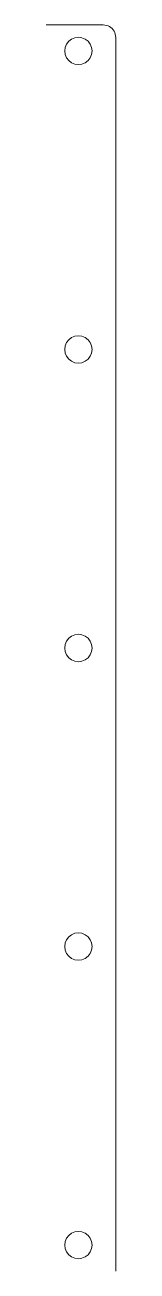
# Model space of a CAD drawing. Extents: x -21 to 705, y 870 to 3200.
# Drawn here: x 678 to 705, y 1641 to 2142 of the extents above; entities that cross this region are included whole.
import ezdxf

# ---------------------------------------------------------------- set-up
doc = ezdxf.new("R2010")
doc.units = 0
doc.layers.add('Layer0', color=7, linetype='BYLAYER', lineweight=5)

msp = doc.modelspace()

# ---------------------------------------------------------------- linework, layer by layer
at = {"layer": 'Layer0'}
for p, q in [((700.5, 2142.12), (677.55, 2142.12)), ((700.5, 2142.12), (701.15, 2142.08)), ((701.15, 2142.08), (701.79, 2141.95)), ((701.79, 2141.95), (702.41, 2141.74)), ((702.41, 2141.74), (703, 2141.45)), ((703, 2141.45), (703.54, 2141.09)), ((703.54, 2141.09), (704.03, 2140.66)), ((704.03, 2140.66), (704.46, 2140.16)), ((704.46, 2140.16), (704.83, 2139.62)), ((704.83, 2139.62), (705.11, 2139.03)), ((705.11, 2139.03), (705.32, 2138.42)), ((685.18, 2133.09), (685.73, 2134.41)), ((685.73, 2134.41), (686.61, 2135.55)), ((686.61, 2135.55), (687.75, 2136.43)), ((687.75, 2136.43), (689.07, 2136.98)), ((689.07, 2136.98), (690.5, 2137.16)), ((690.5, 2137.16), (691.92, 2136.98)), ((691.92, 2136.98), (693.25, 2136.43)), ((693.25, 2136.43), (694.38, 2135.55)), ((694.38, 2135.55), (695.26, 2134.41)), ((695.26, 2134.41), (695.81, 2133.09)), ((705.32, 2138.42), (705.45, 2137.77)), ((705.45, 2137.77), (705.5, 2137.12)), ((705.5, 2137.12), (705.5, 1641.21)), ((685, 2131.66), (685.18, 2133.09)), ((685.18, 2130.24), (685, 2131.66)), ((685.73, 2128.91), (685.18, 2130.24)), ((686.61, 2127.77), (685.73, 2128.91)), ((695.26, 2128.91), (694.38, 2127.77)), ((695.81, 2130.24), (695.26, 2128.91)), ((695.81, 2133.09), (696, 2131.66)), ((696, 2131.66), (695.81, 2130.24)), ((687.75, 2126.9), (686.61, 2127.77)), ((689.07, 2126.35), (687.75, 2126.9)), ((690.5, 2126.16), (689.07, 2126.35)), ((691.92, 2126.35), (690.5, 2126.16)), ((693.25, 2126.9), (691.92, 2126.35)), ((694.38, 2127.77), (693.25, 2126.9)), ((685.18, 2013.09), (685.73, 2014.41)), ((685.73, 2014.41), (686.61, 2015.55)), ((686.61, 2015.55), (687.75, 2016.43)), ((687.75, 2016.43), (689.07, 2016.98)), ((689.07, 2016.98), (690.5, 2017.16)), ((690.5, 2017.16), (691.92, 2016.98)), ((691.92, 2016.98), (693.25, 2016.43)), ((693.25, 2016.43), (694.38, 2015.55)), ((694.38, 2015.55), (695.26, 2014.41)), ((695.26, 2014.41), (695.81, 2013.09)), ((685, 2011.66), (685.18, 2013.09)), ((685.18, 2010.24), (685, 2011.66)), ((685.73, 2008.91), (685.18, 2010.24)), ((686.61, 2007.77), (685.73, 2008.91)), ((695.26, 2008.91), (694.38, 2007.77)), ((695.81, 2010.24), (695.26, 2008.91)), ((695.81, 2013.09), (696, 2011.66)), ((696, 2011.66), (695.81, 2010.24)), ((687.75, 2006.9), (686.61, 2007.77)), ((689.07, 2006.35), (687.75, 2006.9)), ((690.5, 2006.16), (689.07, 2006.35)), ((691.92, 2006.35), (690.5, 2006.16)), ((693.25, 2006.9), (691.92, 2006.35)), ((694.38, 2007.77), (693.25, 2006.9)), ((685.18, 1893.09), (685.73, 1894.41)), ((685.73, 1894.41), (686.61, 1895.55)), ((686.61, 1895.55), (687.75, 1896.43)), ((687.75, 1896.43), (689.07, 1896.98)), ((689.07, 1896.98), (690.5, 1897.16)), ((690.5, 1897.16), (691.92, 1896.98)), ((691.92, 1896.98), (693.25, 1896.43)), ((693.25, 1896.43), (694.38, 1895.55)), ((694.38, 1895.55), (695.26, 1894.41)), ((695.26, 1894.41), (695.81, 1893.09)), ((685, 1891.66), (685.18, 1893.09)), ((685.18, 1890.24), (685, 1891.66)), ((685.73, 1888.91), (685.18, 1890.24)), ((686.61, 1887.77), (685.73, 1888.91)), ((695.26, 1888.91), (694.38, 1887.77)), ((695.81, 1890.24), (695.26, 1888.91)), ((695.81, 1893.09), (696, 1891.66)), ((696, 1891.66), (695.81, 1890.24)), ((687.75, 1886.9), (686.61, 1887.77)), ((689.07, 1886.35), (687.75, 1886.9)), ((690.5, 1886.16), (689.07, 1886.35)), ((691.92, 1886.35), (690.5, 1886.16)), ((693.25, 1886.9), (691.92, 1886.35)), ((694.38, 1887.77), (693.25, 1886.9)), ((685.18, 1773.09), (685.73, 1774.41)), ((685.73, 1774.41), (686.61, 1775.55)), ((686.61, 1775.55), (687.75, 1776.43)), ((687.75, 1776.43), (689.07, 1776.98)), ((689.07, 1776.98), (690.5, 1777.16)), ((690.5, 1777.16), (691.92, 1776.98)), ((691.92, 1776.98), (693.25, 1776.43)), ((693.25, 1776.43), (694.38, 1775.55)), ((694.38, 1775.55), (695.26, 1774.41)), ((695.26, 1774.41), (695.81, 1773.09)), ((685, 1771.66), (685.18, 1773.09)), ((685.18, 1770.24), (685, 1771.66)), ((685.73, 1768.91), (685.18, 1770.24)), ((686.61, 1767.77), (685.73, 1768.91)), ((695.26, 1768.91), (694.38, 1767.77)), ((695.81, 1770.24), (695.26, 1768.91)), ((695.81, 1773.09), (696, 1771.66)), ((696, 1771.66), (695.81, 1770.24)), ((687.75, 1766.9), (686.61, 1767.77)), ((689.07, 1766.35), (687.75, 1766.9)), ((690.5, 1766.16), (689.07, 1766.35)), ((691.92, 1766.35), (690.5, 1766.16)), ((693.25, 1766.9), (691.92, 1766.35)), ((694.38, 1767.77), (693.25, 1766.9)), ((685, 1651.66), (685.18, 1653.09)), ((685.18, 1653.09), (685.73, 1654.41)), ((685.73, 1654.41), (686.61, 1655.55)), ((686.61, 1655.55), (687.75, 1656.43)), ((687.75, 1656.43), (689.07, 1656.98)), ((689.07, 1656.98), (690.5, 1657.16)), ((690.5, 1657.16), (691.92, 1656.98)), ((691.92, 1656.98), (693.25, 1656.43)), ((693.25, 1656.43), (694.38, 1655.55)), ((694.38, 1655.55), (695.26, 1654.41)), ((695.26, 1654.41), (695.81, 1653.09)), ((695.81, 1653.09), (696, 1651.66)), ((685.18, 1650.24), (685, 1651.66)), ((685.73, 1648.91), (685.18, 1650.24)), ((686.61, 1647.77), (685.73, 1648.91)), ((695.26, 1648.91), (694.38, 1647.77)), ((695.81, 1650.24), (695.26, 1648.91)), ((696, 1651.66), (695.81, 1650.24)), ((687.75, 1646.9), (686.61, 1647.77)), ((689.07, 1646.35), (687.75, 1646.9)), ((690.5, 1646.16), (689.07, 1646.35)), ((691.92, 1646.35), (690.5, 1646.16)), ((693.25, 1646.9), (691.92, 1646.35)), ((694.38, 1647.77), (693.25, 1646.9))]:
    msp.add_line(p, q, dxfattribs=at)

doc.saveas('drawing.dxf')
